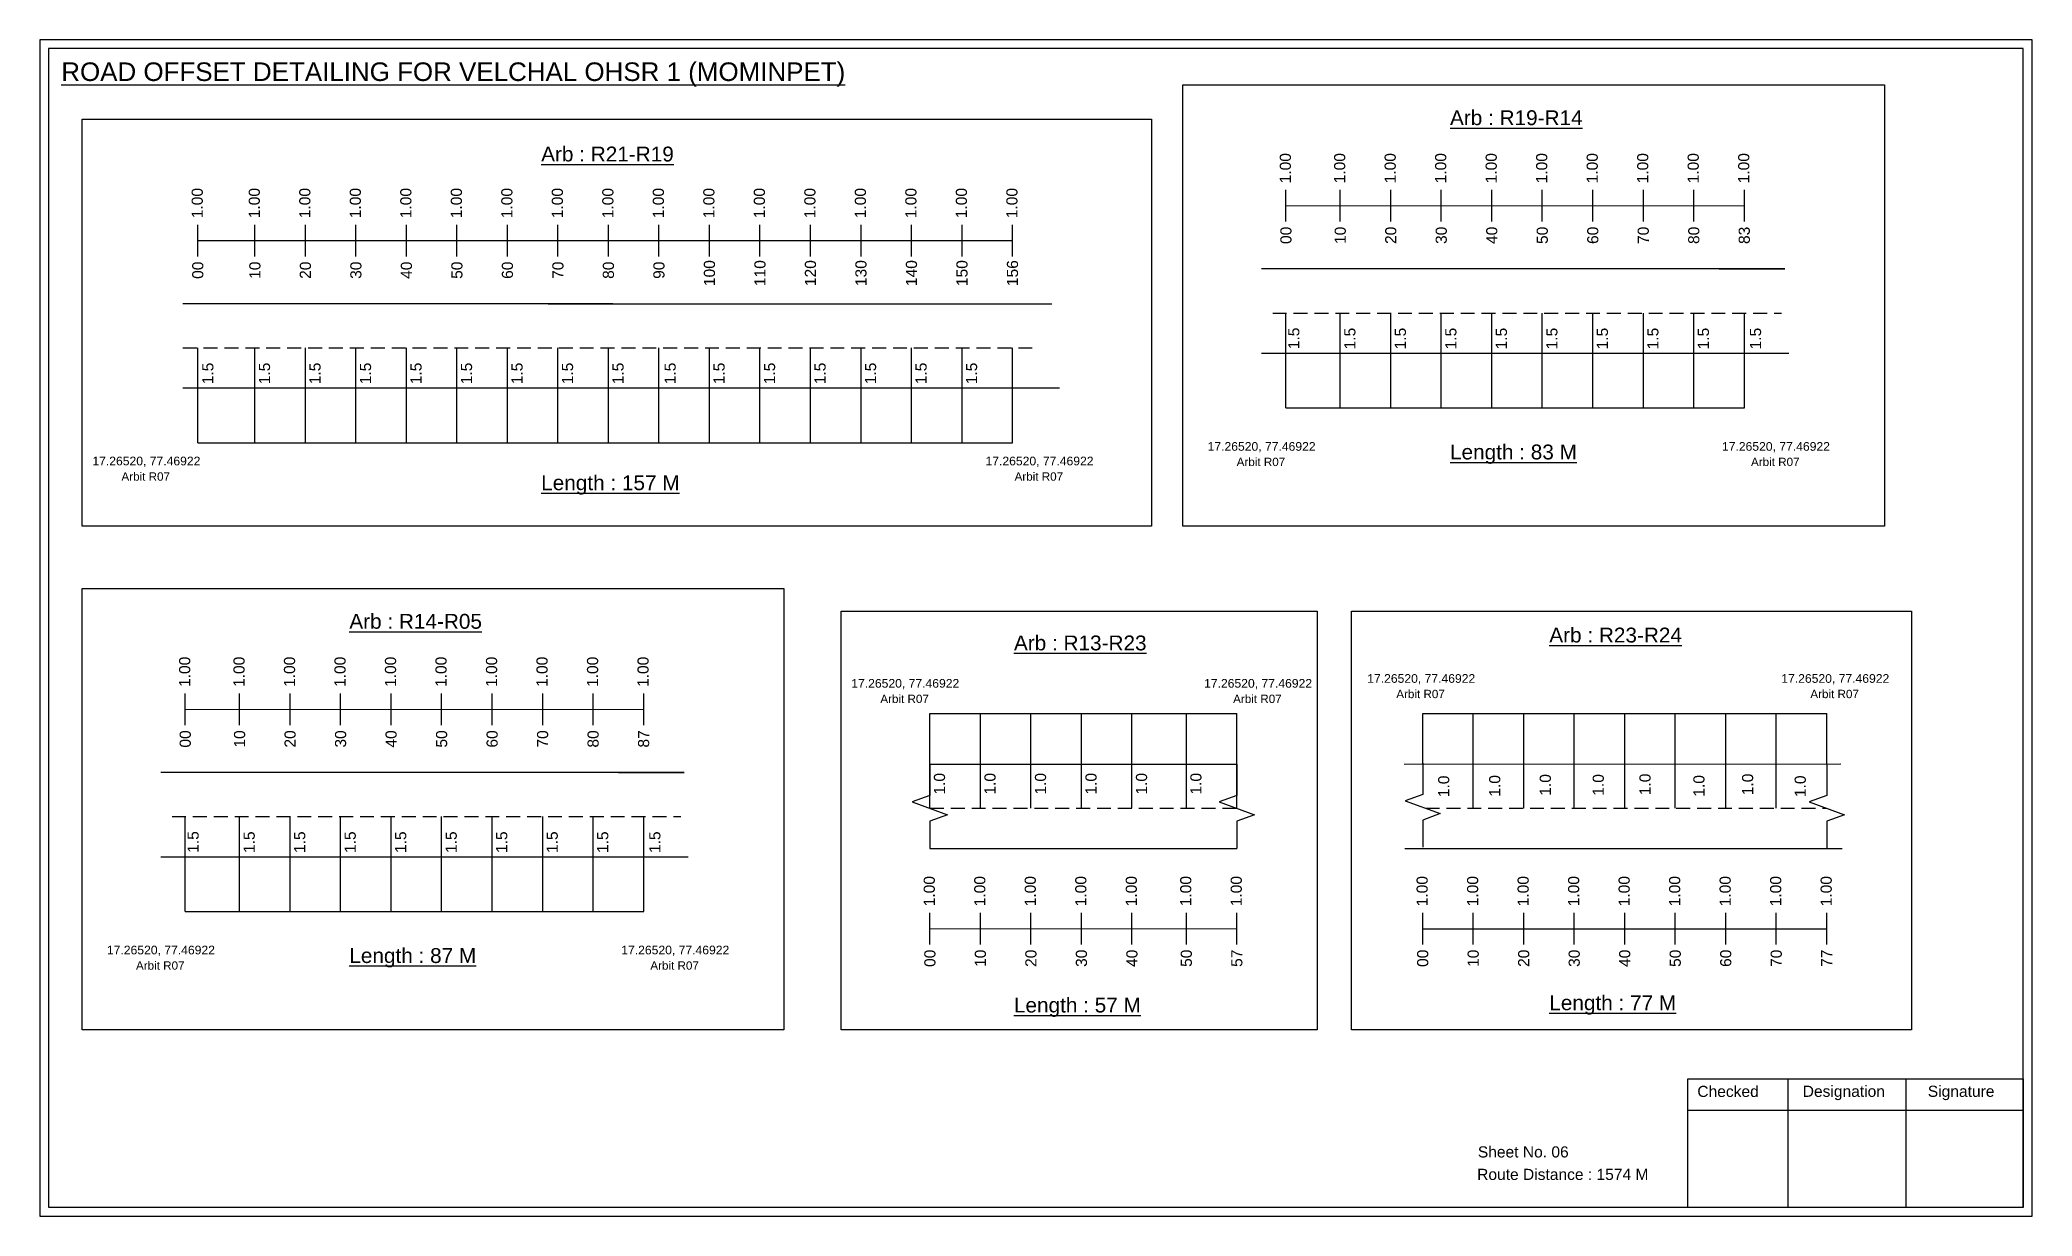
# Model space of a CAD drawing. Header units: inches. Extents: x -117 to 51867, y -12715 to 3423.
# Drawn here: x 40342 to 40878, y 398 to 715 of the extents above; entities that cross this region are included whole.
import ezdxf

# ---------------------------------------------------------------- set-up
doc = ezdxf.new("R2010")
doc.units = ezdxf.units.IN
doc.header["$MEASUREMENT"] = 0
doc.linetypes.add('DASHED2', pattern=[0.375, 0.25, -0.125])
doc.layers.add('PDF_Geometry', color=7, linetype='Continuous')
doc.layers.add('PDF_Text', color=5, linetype='Continuous')
doc.styles.add('PDF Arial', font='arial.ttf')
doc.styles.get("Standard").update_dxf_attribs({"font": 'arial.ttf'})

msp = doc.modelspace()

# ---------------------------------------------------------------- texts
at = {"color": 242, "true_color": 0xcd2027}
for s, height, p in [('%%UROAD OFFSET DETAILING FOR VELCHAL OHSR 1 (MOMINPET)', 5, (40347.77, 703.92)), ('%%UArb : R19-R14', 4, (40721.71, 692.03)), ('%%UArb : R21-R19', 4, (40476.99, 682.25)), ('%%ULength : 83 M', 4, (40721.71, 602.03)), ('%%ULength : 157 M', 4, (40476.99, 593.75)), ('%%UArb : R14-R05', 4, (40425.33, 556.44)), ('%%UArb : R13-R23', 4, (40604.29, 550.62)), ('%%UArb : R23-R24', 4, (40748.45, 552.74)), ('%%ULength : 87 M', 4, (40425.33, 466.44)), ('%%ULength : 57 M', 4, (40604.29, 453.12)), ('%%ULength : 77 M', 4, (40748.45, 453.74))]:
    msp.add_text(s, height=height, dxfattribs=at).set_placement(p)
at = {"color": 217, "true_color": 0x93278f}
for s, p in [('1.00', (40678.87, 676.35)), ('1.00', (40693.5, 676.35)), ('1.00', (40707.1, 676.35)), ('1.00', (40720.7, 676.35)), ('1.00', (40734.3, 676.35)), ('1.00', (40747.9, 676.35)), ('1.00', (40761.5, 676.35)), ('1.00', (40775.1, 676.35)), ('1.00', (40788.7, 676.35)), ('1.00', (40802.3, 676.35)), ('1.00', (40385.87, 666.96)), ('1.00', (40401.24, 666.96)), ('1.00', (40414.84, 666.96)), ('1.00', (40428.44, 666.96)), ('1.00', (40442.04, 666.96)), ('1.00', (40455.64, 666.96)), ('1.00', (40469.24, 666.96)), ('1.00', (40482.84, 666.96)), ('1.00', (40496.44, 666.96)), ('1.00', (40510.04, 666.96)), ('1.00', (40523.64, 666.96)), ('1.00', (40537.24, 666.96)), ('1.00', (40550.84, 666.96)), ('1.00', (40564.44, 666.96)), ('1.00', (40578.04, 666.96)), ('1.00', (40591.64, 666.96)), ('1.00', (40605.24, 666.96)), ('00', (40679.02, 660.03)), ('10', (40693.65, 660.03)), ('20', (40707.25, 660.03)), ('30', (40720.85, 660.03)), ('40', (40734.45, 660.03)), ('50', (40748.05, 660.03)), ('60', (40761.65, 660.03)), ('70', (40775.25, 660.03)), ('80', (40788.85, 660.03)), ('83', (40802.45, 660.03)), ('00', (40386.02, 650.64)), ('10', (40401.39, 650.64)), ('20', (40414.99, 650.64)), ('30', (40428.59, 650.64)), ('40', (40442.19, 650.64)), ('50', (40455.79, 650.64)), ('60', (40469.39, 650.64)), ('70', (40482.99, 650.64)), ('80', (40496.59, 650.64)), ('90', (40510.19, 650.64)), ('100', (40523.79, 648.69)), ('110', (40537.39, 648.69)), ('120', (40550.99, 648.69)), ('130', (40564.59, 648.69)), ('140', (40578.19, 648.69)), ('150', (40591.79, 648.69)), ('156', (40605.39, 648.69)), ('1.00', (40382.49, 540.76)), ('1.00', (40397.12, 540.76)), ('1.00', (40410.72, 540.76)), ('1.00', (40424.32, 540.76)), ('1.00', (40437.92, 540.76)), ('1.00', (40451.52, 540.76)), ('1.00', (40465.12, 540.76)), ('1.00', (40478.72, 540.76)), ('1.00', (40492.32, 540.76)), ('1.00', (40505.92, 540.76)), ('00', (40382.64, 524.44)), ('10', (40397.27, 524.44)), ('20', (40410.87, 524.44)), ('30', (40424.47, 524.44)), ('40', (40438.07, 524.44)), ('50', (40451.67, 524.44)), ('60', (40465.27, 524.44)), ('70', (40478.87, 524.44)), ('80', (40492.47, 524.44)), ('87', (40506.07, 524.44)), ('1.00', (40582.99, 481.7)), ('1.00', (40596.59, 481.7)), ('1.00', (40610.19, 481.7)), ('1.00', (40623.79, 481.7)), ('1.00', (40637.39, 481.7)), ('1.00', (40652.05, 481.71)), ('1.00', (40665.65, 481.71)), ('1.00', (40715.7, 481.7)), ('1.00', (40729.3, 481.7)), ('1.00', (40742.9, 481.7)), ('1.00', (40756.5, 481.7)), ('1.00', (40770.1, 481.7)), ('1.00', (40783.7, 481.7)), ('1.00', (40797.3, 481.7)), ('1.00', (40810.9, 481.7)), ('1.00', (40824.5, 481.7)), ('00', (40583.15, 465.38)), ('10', (40596.75, 465.38)), ('20', (40610.35, 465.38)), ('30', (40623.95, 465.38)), ('40', (40637.55, 465.38)), ('50', (40652.2, 465.39)), ('57', (40665.8, 465.39)), ('00', (40715.85, 465.38)), ('10', (40729.45, 465.38)), ('20', (40743.05, 465.38)), ('30', (40756.65, 465.38)), ('40', (40770.25, 465.38)), ('50', (40783.85, 465.38)), ('60', (40797.45, 465.38)), ('70', (40811.05, 465.38)), ('77', (40824.65, 465.38))]:
    msp.add_text(s, height=3, rotation=90, dxfattribs=at).set_placement(p)
for s, p in [('1.5', (40681.14, 631.7)), ('1.5', (40696.24, 631.65)), ('1.5', (40709.84, 631.65)), ('1.5', (40723.44, 631.65)), ('1.5', (40737.04, 631.65)), ('1.5', (40750.64, 631.65)), ('1.5', (40764.24, 631.65)), ('1.5', (40777.84, 631.65)), ('1.5', (40791.44, 631.65)), ('1.5', (40805.47, 631.65)), ('1.5', (40388.72, 622.26)), ('1.5', (40403.98, 622.26)), ('1.5', (40417.58, 622.26)), ('1.5', (40431.18, 622.26)), ('1.5', (40444.78, 622.26)), ('1.5', (40458.38, 622.26)), ('1.5', (40471.98, 622.26)), ('1.5', (40485.58, 622.26)), ('1.5', (40499.18, 622.26)), ('1.5', (40513.21, 622.26)), ('1.5', (40526.38, 622.26)), ('1.5', (40539.98, 622.26)), ('1.5', (40553.58, 622.26)), ('1.5', (40567.18, 622.26)), ('1.5', (40580.78, 622.26)), ('1.5', (40594.38, 622.26)), ('1.0', (40585.74, 511.78)), ('1.0', (40599.34, 511.78)), ('1.0', (40612.94, 511.78)), ('1.0', (40626.54, 511.78)), ('1.0', (40640.14, 511.78)), ('1.0', (40654.79, 511.79)), ('1.0', (40721.51, 511.09)), ('1.0', (40735.25, 511.22)), ('1.0', (40748.87, 511.48)), ('1.0', (40763.13, 511.48)), ('1.0', (40775.72, 511.61)), ('1.0', (40790.24, 511.22)), ('1.0', (40803.35, 511.61)), ('1.0', (40817.51, 511.11)), ('1.5', (40384.76, 496.11)), ('1.5', (40399.86, 496.05)), ('1.5', (40413.46, 496.05)), ('1.5', (40427.06, 496.05)), ('1.5', (40440.66, 496.05)), ('1.5', (40454.26, 496.05)), ('1.5', (40467.86, 496.05)), ('1.5', (40481.46, 496.05)), ('1.5', (40495.06, 496.05)), ('1.5', (40509.09, 496.05))]:
    msp.add_text(s, height=3, rotation=90).set_placement(p)
at = {"color": 5}
for s, height, p in [('17.26520, 77.46922', 2.34, (40656.44, 604.36)), ('17.26520, 77.46922', 2.34, (40794.94, 604.36)), ('17.26520, 77.46922', 2.34, (40356.14, 600.43)), ('17.26520, 77.46922', 2.34, (40596.64, 600.43)), ('Arbit R07', 2.246, (40664.26, 600.24)), ('Arbit R07', 2.246, (40802.76, 600.24)), ('Arbit R07', 2.246, (40363.96, 596.3)), ('Arbit R07', 2.246, (40604.46, 596.3)), ('17.26520, 77.46922', 2.34, (40560.49, 540.57)), ('17.26520, 77.46922', 2.34, (40655.49, 540.57)), ('17.26520, 77.46922', 2.34, (40699.42, 541.88)), ('17.26520, 77.46922', 2.34, (40810.92, 541.88)), ('Arbit R07', 2.246, (40568.31, 536.44)), ('Arbit R07', 2.246, (40663.31, 536.44)), ('Arbit R07', 2.246, (40707.24, 537.75)), ('Arbit R07', 2.246, (40818.74, 537.75)), ('17.26520, 77.46922', 2.34, (40360.06, 468.77)), ('Arbit R07', 2.246, (40367.88, 464.64)), ('17.26520, 77.46922', 2.34, (40498.56, 468.77)), ('Arbit R07', 2.246, (40506.38, 464.64))]:
    msp.add_text(s, height=height, dxfattribs=at).set_placement(p)
for s, p in [('Sheet No. 06', (40729.21, 414.08)), ('Route Distance : 1574 M', (40729.02, 408.03))]:
    msp.add_text(s, height=3).set_placement(p)
at = {"layer": 'PDF_Text', "color": 7, "attachment_point": 7, "style": 'PDF Arial'}
for s, insert, char_height in [('Checked', (40788.31, 430.33), 3.001), ('Designation', (40816.69, 429.5), 3.0006), ('Signature', (40850.37, 429.5), 3.001)]:
    msp.add_mtext(s, dxfattribs=dict(at, insert=insert, char_height=char_height))

# ---------------------------------------------------------------- linework, layer by layer
at = {"color": 217, "true_color": 0x93278f}
for p, q in [((40677.54, 666.06), (40677.54, 674.62)), ((40692.17, 666.06), (40692.17, 674.62)), ((40705.77, 666.06), (40705.77, 674.62)), ((40719.37, 666.06), (40719.37, 674.62)), ((40732.97, 666.06), (40732.97, 674.62)), ((40746.57, 666.06), (40746.57, 674.62)), ((40760.17, 666.06), (40760.17, 674.62)), ((40773.77, 666.06), (40773.77, 674.62)), ((40787.37, 666.06), (40787.37, 674.62)), ((40800.97, 666.06), (40800.97, 674.62)), ((40677.54, 670.34), (40800.97, 670.41)), ((40384.54, 656.67), (40384.54, 665.23)), ((40384.54, 660.94), (40603.91, 660.94)), ((40399.91, 656.67), (40399.91, 665.23)), ((40413.51, 656.67), (40413.51, 665.23)), ((40427.11, 656.67), (40427.11, 665.23)), ((40440.71, 656.67), (40440.71, 665.23)), ((40454.31, 656.67), (40454.31, 665.23)), ((40467.91, 656.67), (40467.91, 665.23)), ((40481.51, 656.67), (40481.51, 665.23)), ((40495.11, 656.67), (40495.11, 665.23)), ((40508.71, 656.67), (40508.71, 665.23)), ((40522.31, 656.67), (40522.31, 665.23)), ((40535.91, 656.67), (40535.91, 665.23)), ((40549.51, 656.67), (40549.51, 665.23)), ((40563.11, 656.67), (40563.11, 665.23)), ((40576.71, 656.67), (40576.71, 665.23)), ((40590.31, 656.67), (40590.31, 665.23)), ((40603.91, 656.67), (40603.91, 665.23)), ((40381.16, 530.47), (40381.16, 539.02)), ((40395.79, 530.47), (40395.79, 539.02)), ((40409.39, 530.47), (40409.39, 539.02)), ((40422.99, 530.47), (40422.99, 539.02)), ((40436.59, 530.47), (40436.59, 539.02)), ((40450.19, 530.47), (40450.19, 539.02)), ((40463.79, 530.47), (40463.79, 539.02)), ((40477.39, 530.47), (40477.39, 539.02)), ((40490.99, 530.47), (40490.99, 539.02)), ((40504.59, 530.47), (40504.59, 539.02)), ((40381.16, 534.74), (40504.59, 534.81)), ((40581.67, 471.41), (40581.67, 479.97)), ((40595.27, 471.41), (40595.27, 479.97)), ((40608.87, 471.41), (40608.87, 479.97)), ((40622.47, 471.41), (40622.47, 479.97)), ((40636.07, 471.41), (40636.07, 479.97)), ((40650.72, 471.41), (40650.72, 479.97)), ((40664.32, 471.41), (40664.32, 479.97)), ((40714.38, 471.41), (40714.38, 479.97)), ((40727.98, 471.41), (40727.98, 479.97)), ((40741.58, 471.41), (40741.58, 479.97)), ((40755.18, 471.41), (40755.18, 479.97)), ((40768.78, 471.41), (40768.78, 479.97)), ((40782.38, 471.41), (40782.38, 479.97)), ((40795.98, 471.41), (40795.98, 479.97)), ((40809.58, 471.41), (40809.58, 479.97)), ((40823.18, 471.41), (40823.18, 479.97)), ((40581.67, 475.68), (40664.32, 475.69)), ((40714.38, 475.68), (40823.18, 475.68))]:
    msp.add_line(p, q, dxfattribs=at)
for p, q in [((40811.85, 653.34), (40670.99, 653.34)), ((40794.23, 653.34), (40811.85, 653.34)), ((40496.32, 643.95), (40380.48, 643.95)), ((40478.84, 643.95), (40614.47, 643.95)), ((40677.54, 615.92), (40677.54, 641.45)), ((40692.17, 615.92), (40692.17, 641.45)), ((40705.77, 615.92), (40705.77, 641.45)), ((40719.37, 615.92), (40719.37, 641.45)), ((40732.97, 615.92), (40732.97, 641.45)), ((40746.57, 615.92), (40746.57, 641.45)), ((40760.17, 615.92), (40760.17, 641.45)), ((40773.77, 615.92), (40773.77, 641.45)), ((40787.37, 615.92), (40787.37, 641.45)), ((40800.97, 615.92), (40800.97, 641.45)), ((40384.54, 606.53), (40384.54, 632.06)), ((40399.91, 606.53), (40399.91, 632.06)), ((40413.51, 606.53), (40413.51, 632.06)), ((40427.11, 606.53), (40427.11, 632.06)), ((40440.71, 606.53), (40440.71, 632.06)), ((40454.31, 606.53), (40454.31, 632.06)), ((40467.91, 606.53), (40467.91, 632.06)), ((40481.51, 606.53), (40481.51, 632.06)), ((40495.11, 606.53), (40495.11, 632.06)), ((40508.71, 606.53), (40508.71, 632.06)), ((40522.31, 606.53), (40522.31, 632.06)), ((40535.91, 606.53), (40535.91, 632.06)), ((40549.51, 606.53), (40549.51, 632.06)), ((40563.11, 606.53), (40563.11, 632.06)), ((40576.71, 606.53), (40576.71, 632.06)), ((40590.31, 606.53), (40590.31, 632.06)), ((40603.91, 606.53), (40603.91, 632.06)), ((40670.99, 630.65), (40703.1, 630.65)), ((40703.1, 630.65), (40812.98, 630.65)), ((40380.48, 621.26), (40616.57, 621.26)), ((40581.67, 508.11), (40581.67, 533.64)), ((40595.27, 508.11), (40595.27, 533.64)), ((40608.87, 508.11), (40608.87, 533.64)), ((40622.47, 508.11), (40622.47, 533.64)), ((40636.07, 508.11), (40636.07, 533.64)), ((40650.72, 508.11), (40650.72, 533.65)), ((40664.32, 508.11), (40664.32, 533.65)), ((40714.38, 520), (40714.38, 533.64)), ((40727.98, 508.11), (40727.98, 533.64)), ((40741.58, 508.11), (40741.58, 533.64)), ((40755.18, 508.11), (40755.18, 533.64)), ((40768.78, 508.11), (40768.78, 533.64)), ((40782.38, 508.11), (40782.38, 533.64)), ((40795.98, 508.11), (40795.98, 533.64)), ((40809.58, 508.11), (40809.58, 533.64)), ((40823.18, 519.99), (40823.18, 533.64)), ((40515.47, 517.74), (40374.61, 517.74)), ((40497.84, 517.74), (40515.47, 517.74)), ((40581.67, 519.99), (40664.32, 519.99)), ((40709.38, 519.99), (40826.99, 520.05)), ((40381.16, 480.32), (40381.16, 505.86)), ((40395.79, 480.32), (40395.79, 505.86)), ((40409.39, 480.32), (40409.39, 505.86)), ((40422.99, 480.32), (40422.99, 505.86)), ((40436.59, 480.32), (40436.59, 505.86)), ((40450.19, 480.32), (40450.19, 505.86)), ((40463.79, 480.32), (40463.79, 505.86)), ((40477.39, 480.32), (40477.39, 505.86)), ((40490.99, 480.32), (40490.99, 505.86)), ((40504.59, 480.32), (40504.59, 505.86)), ((40374.61, 495.06), (40406.72, 495.06)), ((40406.72, 495.06), (40516.6, 495.06)), ((40581.67, 497.31), (40664.32, 497.31)), ((40709.52, 497.31), (40827.3, 497.31))]:
    msp.add_line(p, q)
at = {"linetype": 'DASHED2', "ltscale": 15}
for p, q in [((40673.96, 641.45), (40811, 641.45)), ((40380.48, 632.06), (40610.9, 632.06)), ((40377.58, 505.86), (40514.62, 505.86)), ((40581.67, 508.11), (40664.32, 508.11)), ((40715.14, 508.11), (40823.18, 508.11))]:
    msp.add_line(p, q, dxfattribs=at)
at = {"color": 5}
for p, q in [((40677.54, 615.92), (40800.97, 615.92)), ((40384.54, 606.53), (40603.91, 606.53)), ((40581.67, 533.64), (40664.32, 533.64)), ((40714.38, 533.64), (40823.18, 533.64)), ((40381.16, 480.32), (40504.59, 480.32))]:
    msp.add_line(p, q, dxfattribs=at)
for points in [[(40649.77, 702.86), (40838.69, 702.86), (40838.69, 584.04), (40649.77, 584.04)], [(40353.39, 693.66), (40641.32, 693.66), (40641.32, 584.04), (40353.39, 584.04)], [(40353.39, 567.27), (40542.31, 567.27), (40542.31, 448.45), (40353.39, 448.45)], [(40557.8, 561.13), (40685.9, 561.13), (40685.9, 448.45), (40557.8, 448.45)], [(40695.15, 561.13), (40846, 561.13), (40846, 448.45), (40695.15, 448.45)]]:
    msp.add_lwpolyline(points, close=True)
at = {"linetype": 'Continuous'}
for points in [[(40581.67, 519.99), (40581.67, 511.56), (40576.93, 509.83), (40586.41, 506.38), (40581.67, 504.66), (40581.67, 497.31)], [(40664.32, 519.99), (40664.32, 511.56), (40659.58, 509.83), (40669.06, 506.38), (40664.32, 504.66), (40664.32, 497.31)], [(40714.36, 520.28), (40714.36, 511.84), (40709.61, 510.12), (40719.1, 506.67), (40714.36, 504.94), (40714.36, 497.59)], [(40823.18, 519.99), (40823.18, 511.56), (40818.43, 509.83), (40827.92, 506.38), (40823.18, 504.66), (40823.18, 497.31)]]:
    msp.add_lwpolyline(points, dxfattribs=at)
at = {"layer": 'PDF_Geometry'}
for points in [[(40341.99, 715), (40341.99, 398.28), (40878.47, 398.28), (40878.47, 715)], [(40344.32, 712.67), (40344.32, 400.7), (40876.05, 400.7), (40876.05, 712.67)]]:
    msp.add_lwpolyline(points, close=True, dxfattribs=at)
at = {"layer": 'PDF_Geometry', "color": 242, "true_color": 0xcc1f26}
msp.add_lwpolyline([(40876.05, 400.61), (40785.71, 400.61), (40785.71, 435.22), (40876.05, 435.22)], close=True, dxfattribs=at)
for points in [[(40812.69, 435.22), (40812.69, 400.61)], [(40844.41, 435.22), (40844.41, 400.61)], [(40785.71, 426.85), (40876.05, 426.85)]]:
    msp.add_lwpolyline(points, dxfattribs=at)

msp.set_redraw_order([(e.dxf.handle, doc.entitydb.next_handle()) for e in msp.query("TEXT MTEXT ATTDEF DIMENSION ARC_DIMENSION")])  # texts and dimensions are drawn at this point

doc.saveas('drawing.dxf')
